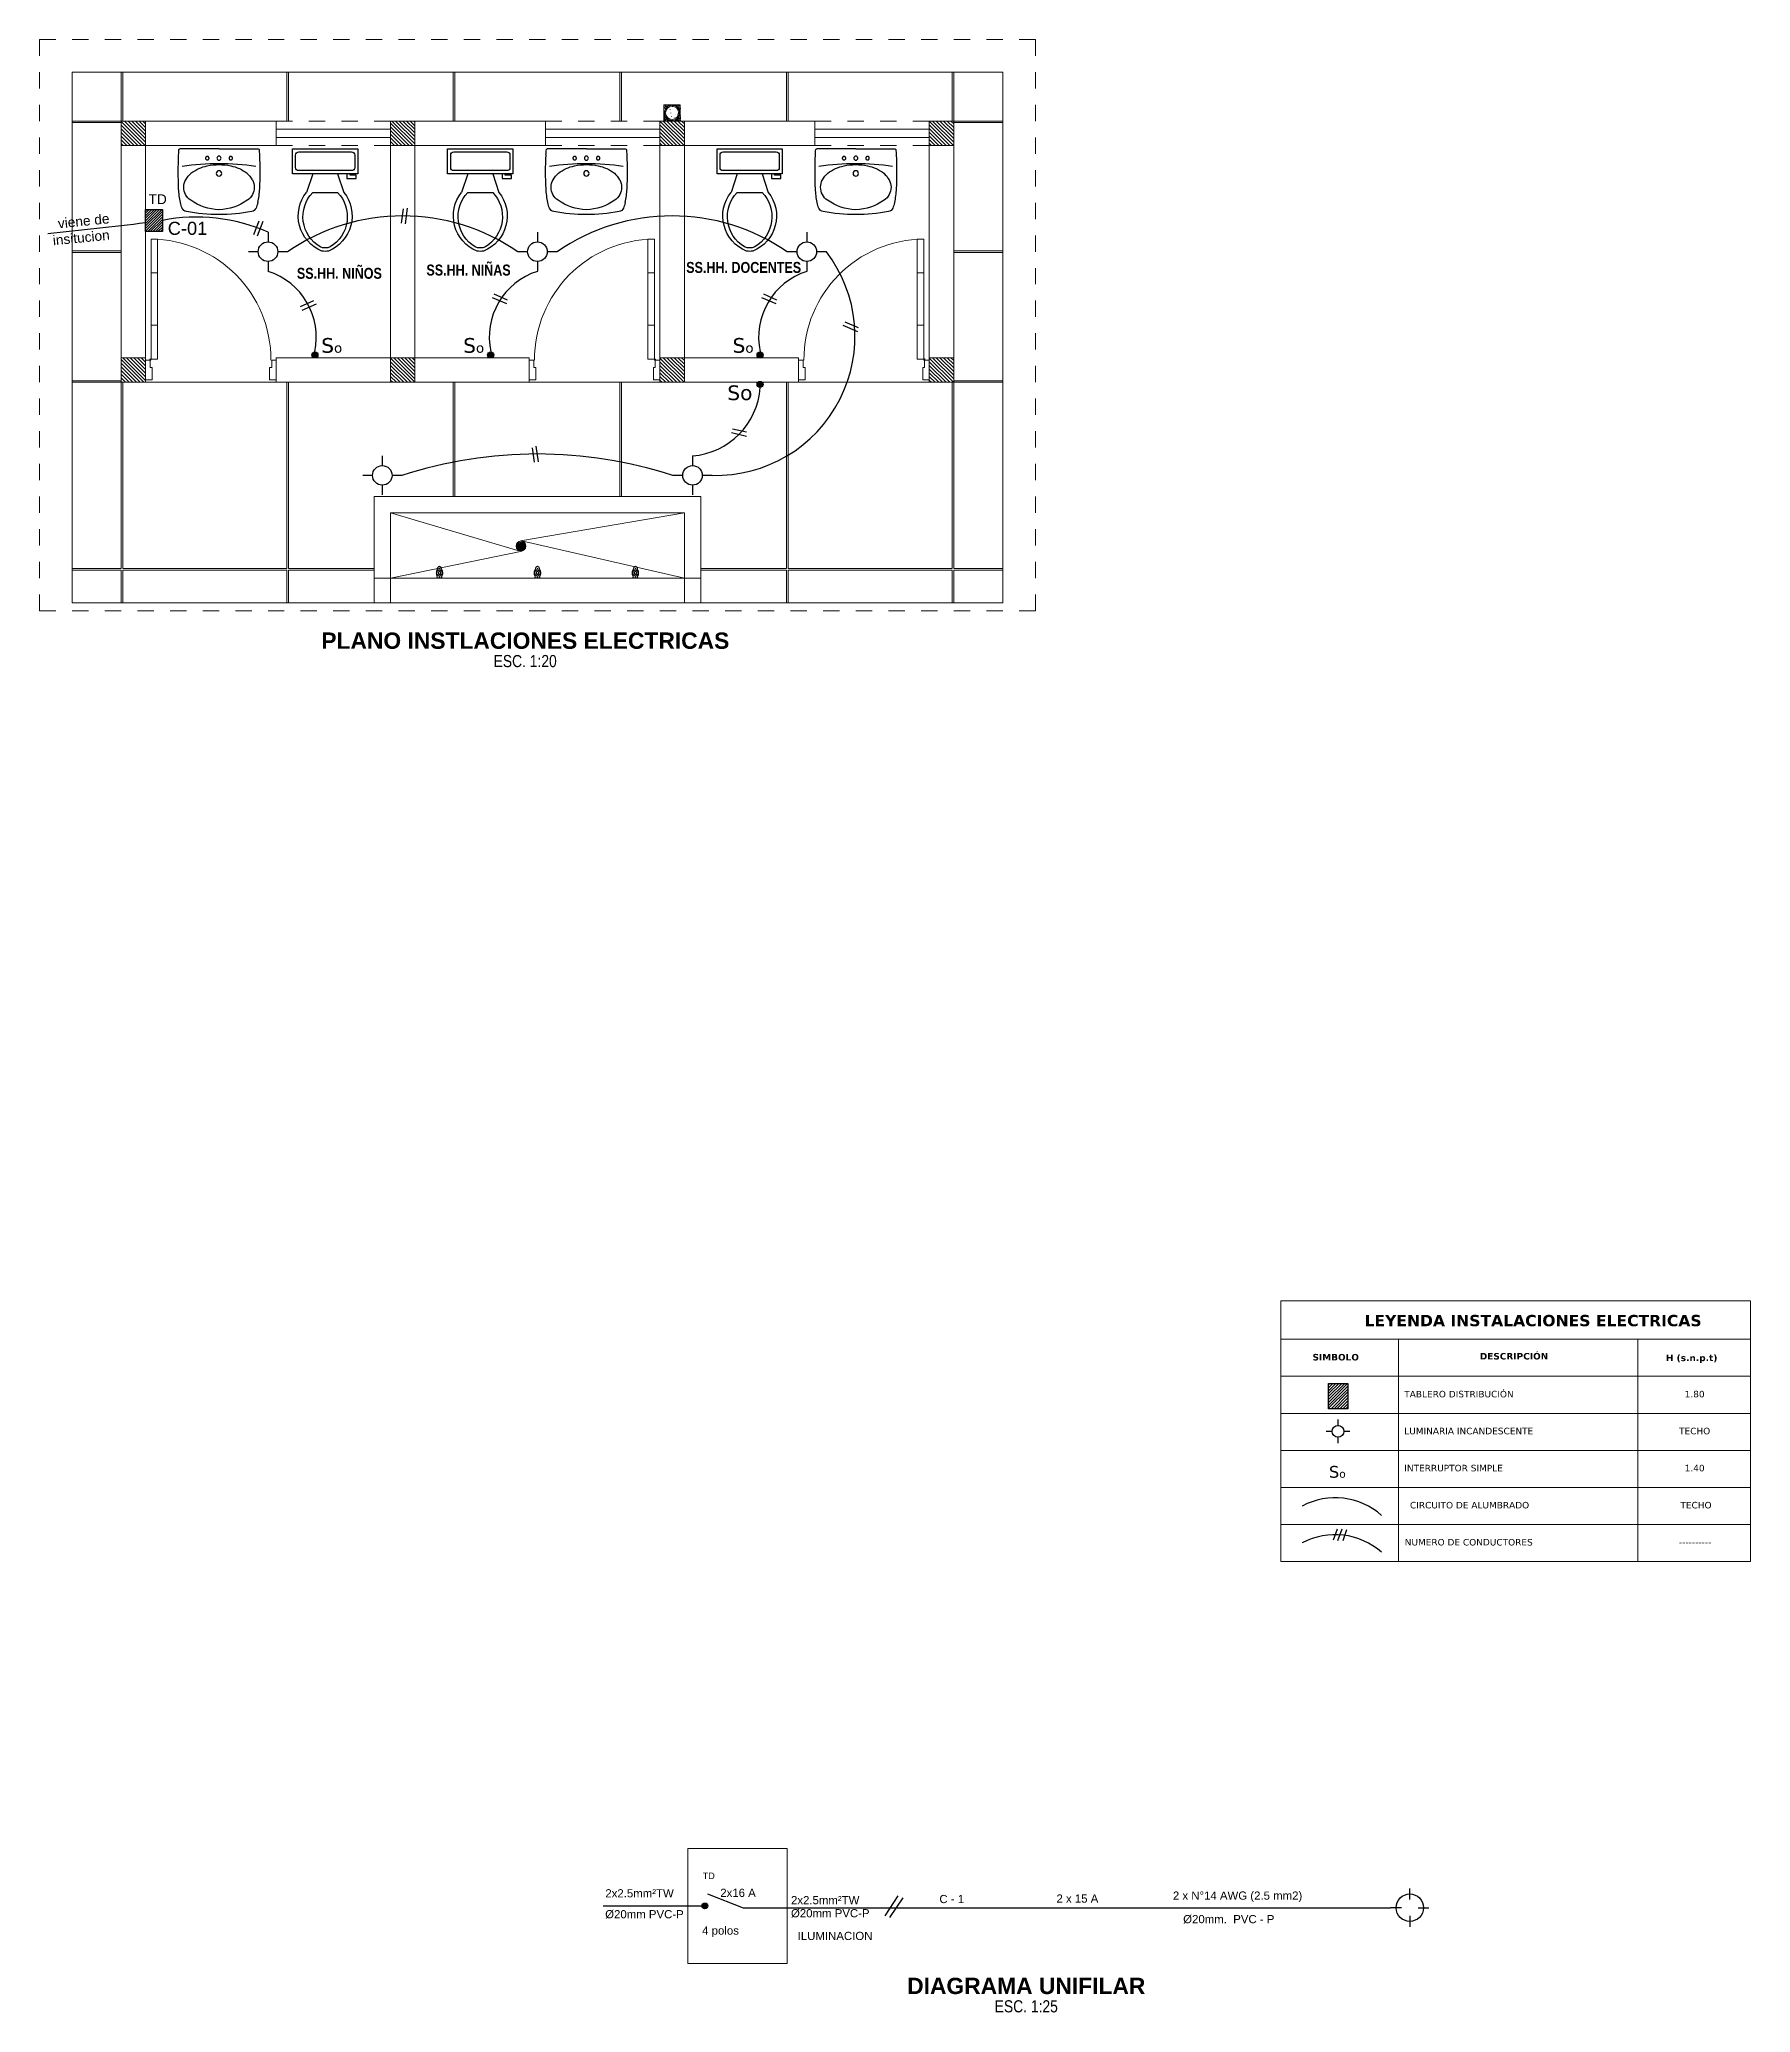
# Model space of a CAD drawing. Header units: metres. Extents: x 574.9 to 592.9, y 825 to 837.1.
# Drawn here: x 574.92 to 585.4, y 825.02 to 837.1 of the extents above; entities that cross this region are included whole.
import ezdxf
from ezdxf.enums import TextEntityAlignment as Align

# ---------------------------------------------------------------- set-up
doc = ezdxf.new("R2010")
doc.units = ezdxf.units.M
for name, pattern in [('ACAD_ISO02W100', [15, 12, -3]), ('DASHED2', [0.375, 0.25, -0.125]), ('HIDDEN', [0.375, 0.25, -0.125]), ('RAYITAS', [0.375, 0.25, -0.125])]:
    doc.linetypes.add(name, pattern=pattern)
for name, color, linetype, lineweight in [('-Achurado', 251, 'Continuous', 5), ('-Acotado', 251, 'Continuous', 5), ('-Textos', 7, 'Continuous', 20), ('-Vista', 148, 'Continuous', 9), ('A010', 30, 'Continuous', 9), ('ACI EJE', 8, 'DASHED2', 0), ('CABLE DE LUZ', 23, 'Continuous', 30), ('CUADRO', 7, 'Continuous', 18), ('Desagüe', 155, 'Continuous', 40), ('FIC-2ES_CONCRETO 210', 251, 'Continuous', 30), ('LUMINARIAS', 45, 'Continuous', 30), ('Nº de Conductores', 122, 'Continuous', 30), ('ProfileEdges', 252, 'Continuous', 9), ('TEXTO', 7, 'Continuous', 20), ('TOMACORRIENTES', 97, 'Continuous', 30), ('ventana alta', 7, 'ACAD_ISO02W100', 25)]:
    doc.layers.add(name, color=color, linetype=linetype, lineweight=lineweight)
for name, color, linetype in [('00_DUCTO', 3, 'Continuous'), ('G-TEXTOS-TITULOS', 174, 'Continuous'), ('THIET-BI', 21, 'Continuous')]:
    doc.layers.add(name, color=color, linetype=linetype)
doc.layers.add('Observacioness', color=6, linetype='Continuous', plot=False)
doc.styles.add('-Arial Narrow', font='ARIALN.TTF')
doc.styles.add('25-TITULO', font='arialbd.ttf', dxfattribs={"height": 0.1})
doc.styles.add('3mm', font='simplex', dxfattribs={"height": 6})
doc.styles.get("Standard").update_dxf_attribs({"font": 'arial.ttf'})
pattern_1 = [(315, (458.467515, 782.036591), (0.0112253202, 0.0112253202), [])]

msp = doc.modelspace()

# ---------------------------------------------------------------- texts
at = {"layer": '-Acotado', "color": 7, "lineweight": 5, "char_height": 0.06703, "width": 1.24986, "attachment_point": 3, "style": '-Arial Narrow'}
for s, insert in [('\\pxqc;{\\fArial Narrow|b1|i0|c0|p34;SS.HH. NIÑOS}', (577.386, 835.706)), ('\\pxqc;{\\fArial Narrow|b1|i0|c0|p34;SS.HH. NIÑAS}', (578.177, 835.726)), ('\\pxqc;{\\fArial Narrow|b1|i0|c0|p34;SS.HH. DOCENTES}', (579.862, 835.742))]:
    msp.add_mtext(s, dxfattribs=dict(at, insert=insert))
at = {"layer": '-Textos', "lineweight": 5, "style": '-Arial Narrow'}
for s, p in [('ESC. 1:20', (577.899, 833.298)), ('ESC. 1:25', (580.968, 825.06))]:
    msp.add_text(s, height=0.0741, dxfattribs=at).set_placement(p, align=Align.MIDDLE_CENTER)
at = {"layer": 'G-TEXTOS-TITULOS', "color": 219, "lineweight": 5, "true_color": 0x642165, "style": '25-TITULO'}
for s, p in [('PLANO INSTLACIONES ELECTRICAS', (577.9, 833.423)), ('DIAGRAMA UNIFILAR', (580.968, 825.185))]:
    msp.add_text(s, height=0.1, dxfattribs=at).set_placement(p, align=Align.MIDDLE_CENTER)
at = {"layer": 'TEXTO'}
for s, height, p in [('TD', 0.04, (578.986, 825.839)), ('2x2.5mm²TW  ', 0.05, (578.39, 825.727)), ('2x16 A', 0.05, (579.094, 825.73)), ('2x2.5mm²TW ', 0.05, (579.527, 825.685)), ('C - 1', 0.05, (580.436, 825.692)), ('2 x 15 A', 0.05, (581.153, 825.695)), ('2 x N°14 AWG (2.5 mm2) ', 0.05, (581.866, 825.713)), ('%%C20mm PVC-P', 0.05, (578.389, 825.599)), ('%%C20mm PVC-P', 0.05, (579.527, 825.605)), ('%%C20mm.  PVC - P', 0.05, (581.929, 825.569)), ('4 polos', 0.05, (578.983, 825.499)), ('ILUMINACION ', 0.05, (579.568, 825.466))]:
    msp.add_text(s, height=height, dxfattribs=at).set_placement(p)
at = {"layer": 'TEXTO', "color": 5, "lineweight": 30, "attachment_point": 1, "style": '3mm'}
for s, insert, char_height, width in [('\\pxi0.68925;{\\fArial|b0|i0|c0|p34;TD}', (575.551, 836.156), 0.06, 0.32528), ('\\pxi0.55138;{\\fArial|b0|i0|c0|p34;C-01}', (575.666, 835.988), 0.08, 0.14618)]:
    msp.add_mtext(s, dxfattribs=dict(at, insert=insert, char_height=char_height, width=width))
at = {"layer": 'TEXTO', "color": 5, "lineweight": 30, "insert": (574.993, 836.003), "char_height": 0.06, "width": 0.52924, "attachment_point": 1, "rotation": 5.7449, "style": '3mm'}
msp.add_mtext('\\pxi0.68925;{\\fArial|b0|i0|c0|p34;viene de insitucion}', dxfattribs=at)
at = {"layer": 'TEXTO', "attachment_point": 1}
for s, insert, char_height, width in [('\\pxqc;{\\fVerdana|b1|i0|c0|p34;LEYENDA INSTALACIONES ELECTRICAS}', (582.036, 829.294), 0.06952, 4.07191), ('{\\fVerdana|b1|i0|c0|p34;SIMBOLO}', (582.721, 829.055), 0.04, 0.71727), ('\\pxi2.9685;{\\fVerdana|b1|i0|c0|p34;DESCRIPCIÓN}', (583.627, 829.061), 0.04, 0.71727), ('{\\fVerdana|b1|i0|c0|p34;H (s.n.p.t)}', (584.886, 829.051), 0.04, 0.71727), ('{\\fVerdana|b0|i0|c0|p34;TABLERO DISTRIBUCIÓN}', (583.283, 828.829), 0.04, 1.28955), ('\\pxqc;{\\fVerdana|b0|i0|c0|p34;1.80}', (584.703, 828.829), 0.04, 0.71727), ('{\\fVerdana|b0|i0|c0|p34;LUMINARIA INCANDESCENTE}', (583.283, 828.603), 0.04, 1.23361), ('\\pxqc;{\\fVerdana|b0|i0|c0|p34;TECHO}', (584.703, 828.603), 0.04, 0.71727), ('\\pxql;{\\fVerdana|b0|i0|c0|p34;INTERRUPTOR SIMPLE}', (583.283, 828.376), 0.04, 1.01322), ('\\pxqc;{\\fVerdana|b0|i0|c0|p34;1.40}', (584.703, 828.376), 0.04, 0.71727), ('\\pxql;{\\fVerdana|b0|i0|c0|p34;CIRCUITO DE ALUMBRADO}', (583.318, 828.149), 0.04, 1.23053), ('\\pxqc;{\\fVerdana|b0|i0|c0|p34;TECHO}', (584.738, 828.149), 0.04, 0.66345), ('\\pxql;{\\fVerdana|b0|i0|c0|p34;NUMERO DE CONDUCTORES}', (583.286, 827.922), 0.04, 1.21472), ('\\pxqc;{\\fVerdana|b0|i0|c0|p34;----------}', (584.706, 827.922), 0.04, 0.71727)]:
    msp.add_mtext(s, dxfattribs=dict(at, insert=insert, char_height=char_height, width=width))
at = {"layer": 'TOMACORRIENTES', "color": 5, "lineweight": 30, "char_height": 0.09, "width": 0.11626}
for s, insert, attachment_point in [('{\\fVerdana|b0|i0|c0|p34;S\\H0.6667x;o}', (576.65, 835.276), 1), ('{\\fVerdana|b0|i0|c0|p34;S\\H0.6667x;o}', (577.648, 835.276), 3), ('{\\fVerdana|b0|i0|c0|p34;S\\H0.6667x;o}', (579.298, 835.276), 3), ('{\\fVerdana|b0|i0|c0|p34;So}', (579.291, 834.986), 3)]:
    msp.add_mtext(s, dxfattribs=dict(at, insert=insert, attachment_point=attachment_point))
at = {"layer": 'TOMACORRIENTES', "color": 5, "insert": (582.822, 828.369), "char_height": 0.072, "width": 0.34596, "attachment_point": 1}
msp.add_mtext('{\\fVerdana|b0|i0|c0|p34;S\\H0.6667x;o}', dxfattribs=at)

# ---------------------------------------------------------------- blocks, each defined once
blk = doc.blocks.new('PUNTO LUZ')
for p, q in [((-0.045, 0), (-0.105, 0)), ((-0.045, 0), (-0.105, 0)), ((0, 0.045), (0, 0.105)), ((0, 0.045), (0, 0.105)), ((0.045, 0), (0.105, 0)), ((0.045, 0), (0.105, 0)), ((0, -0.045), (0, -0.105)), ((0, -0.045), (0, -0.105))]:
    blk.add_line(p, q)
blk.add_circle((0, 0), 0.075)
blk.add_circle((0, 0), 0.075)
blk = doc.blocks.new('A$C562401CD')
at = {"layer": 'ProfileEdges', "color": 253, "lineweight": 5}
for p, q in [((0.817, 1.413), (0.817, 1.427)), ((0.817, 1.427), (0.862, 1.427)), ((0.862, 1.427), (0.862, 1.418)), ((0.862, 1.404), (0.862, 1.418)), ((0.862, 1.089), (0.862, 1.076)), ((0.817, 1.08), (0.817, 1.067)), ((0.817, 1.067), (0.862, 1.067)), ((0.862, 1.067), (0.862, 1.076))]:
    blk.add_line(p, q, dxfattribs=at)
for points in [[(0.862, 1.661), (0.817, 1.661), (0.817, 1.427), (0.862, 1.427), (0.862, 1.661)], [(0.817, 1.08), (0.817, 1.413)], [(0.862, 1.404), (0.862, 1.089)], [(0.862, 1.067), (0.817, 1.067), (0.817, 0.833), (0.862, 0.833), (0.862, 1.067)], [(0.031, 0.776), (0.031, 0.826), (0, 0.826), (0, 0.691), (0.045, 0.691), (0.045, 0.776), (0.031, 0.776)], [(0.868, 0.776), (0.868, 0.826), (0.9, 0.826), (0.9, 0.691), (0.855, 0.691), (0.855, 0.776), (0.868, 0.776)]]:
    blk.add_lwpolyline(points, dxfattribs=at)
blk.add_circle((0.866, 0.83, 0), 0.0045, dxfattribs=at)
blk.add_arc((0.866, 0.83, 0), 0.83, 90.3108, 180.3108, dxfattribs=at)
blk = doc.blocks.new('Toilet - top')
at = {"color": 252, "true_color": 0x939598}
for p, q in [((9.5, -6), (9.5, -2)), ((-10, -8.5), (-8, -8.5)), ((-10, -9.5), (-10, -8.5)), ((-7, -9.5), (-10, -9.5)), ((-8, -8.5), (-8, -8)), ((-7, -8), (-7, -9.5)), ((-4, -8), (-6, -14)), ((4, -8), (6, -14)), ((4, -14), (-4, -14))]:
    blk.add_line(p, q, dxfattribs=at)
blk.add_lwpolyline([(10.5, -8), (10.5, 0), (-10.5, 0), (-10.5, -8)], close=True, dxfattribs=at)
for points in [[(-9.5, -2), (-9.5, -6)], [(8.5, -1), (-8.5, -1)], [(-8.5, -7), (8.5, -7)]]:
    blk.add_lwpolyline(points, dxfattribs=at)
for centre, radius, start, end in [((-8.62, -1.88), 0.884, 81.8699, 188.1301), ((-8.62, -6.12), 0.884, 171.8699, 278.1301), ((8.62, -1.88), 0.884, 351.8699, 98.1301), ((8.62, -6.12), 0.884, 261.8699, 8.1301), ((3.52, -21.58), 12.17, 141.46911, 247.97143), ((4.2, -21.82), 11.33, 136.36773, 238.94682), ((-3.52, -21.58), 12.17, 292.02843, 38.53071), ((-4.2, -21.82), 11.33, 301.05301, 43.63209), ((0, -27.88), 4, 245.73182, 294.26817), ((0, -29), 4, 254.86053, 285.13947)]:
    blk.add_arc(centre, radius, start, end, dxfattribs=at)
blk = doc.blocks.new('GO-L1')
at = {"color": 252, "true_color": 0x939598}
for q in [(-0.333, 0), (0.333, 0)]:
    blk.add_line((0, 0), q, dxfattribs=at)
at = {"color": 252, "linetype": 'RAYITAS', "true_color": 0x939598}
for centre in [(-0.1, -0.08), (0.1, -0.08)]:
    blk.add_circle(centre, 0.015, dxfattribs=at)
at = {"color": 252, "true_color": 0x939598}
for centre, radius in [((0, -0.08), 0.0175), ((0, -0.21), 0.023)]:
    blk.add_circle(centre, radius, dxfattribs=at)
for centre, radius, start, end in [((-0.333, -0.008), 0.008, 90, 174.3541), ((0.333, -0.008), 0.008, 5.6459, 90), ((2.653, -0.196), 3, 177.2487, 182.7513), ((0.52, -0.092), 0.865, 174.3541, 177.3288), ((0, -2.124), 2, 90, 99.0199), ((-0.032, -0.478), 0.34, 101.5681, 127.4203), ((-0.003, -0.61), 0.475, 89.638, 101.7832), ((0, -2.124), 2, 80.9801, 90), ((0.003, -0.61), 0.475, 78.2168, 90.362), ((0.032, -0.478), 0.34, 52.5797, 78.4319), ((-0.52, -0.092), 0.865, 2.6712, 5.6459), ((-2.653, -0.196), 3, 357.2487, 2.7513), ((-0.17, -0.327), 0.13, 150.8983, 180), ((-0.165, -0.327), 0.135, 180, 235.6914), ((-0.119, -0.35), 0.185, 130.0737, 152.3457), ((0.119, -0.35), 0.185, 27.6543, 49.9263), ((0.165, -0.327), 0.135, 304.3086, 0), ((0.17, -0.327), 0.13, 0, 29.1017), ((0.52, -0.29), 0.865, 183.3019, 191.1871), ((-0.084, -0.409), 0.25, 191.4125, 202.4374), ((0.027, -0.046), 0.475, 235.6914, 266.7086), ((-0.027, -0.046), 0.475, 273.2914, 304.3086), ((0.084, -0.409), 0.25, 337.5626, 348.5875), ((-0.52, -0.29), 0.865, 348.8129, 356.6981), ((-0.269, -0.485), 0.05, 202.4374, 259.3167), ((0, 0.94), 1.5, 259.3167, 270), ((0, 0.94), 1.5, 270, 280.6833), ((0.269, -0.485), 0.05, 280.6833, 337.5626)]:
    blk.add_arc(centre, radius, start, end, dxfattribs=at)

# ---------------------------------------------------------------- hatches: boundary and pattern name
at = {"layer": '-Achurado', "lineweight": 5, "ltscale": 0.009}
h = msp.add_hatch(dxfattribs=at)
h.set_pattern_fill('ANSI31', color=256, scale=0.005, angle=-90)
h.set_pattern_definition(pattern_1)
h.paths.add_polyline_path([(575.424, 836.605), (575.424, 836.455), (575.574, 836.455), (575.574, 836.605)])
h = msp.add_hatch(dxfattribs=at)
h.set_pattern_fill('ANSI31', color=256, scale=0.005, angle=-90)
h.set_pattern_definition(pattern_1)
h.paths.add_polyline_path([(577.074, 836.605), (577.074, 836.455), (577.224, 836.455), (577.224, 836.605)])
h = msp.add_hatch(dxfattribs=at)
h.set_pattern_fill('ANSI31', color=256, scale=0.005, angle=-90)
h.set_pattern_definition(pattern_1)
h.paths.add_polyline_path([(578.724, 836.605), (578.724, 836.455), (578.874, 836.455), (578.874, 836.605)])
h = msp.add_hatch(dxfattribs=at)
h.set_pattern_fill('ANSI31', color=256, scale=0.005, angle=-90)
h.set_pattern_definition([(315, (460.117507, 782.036591), (0.0112253202, 0.0112253202), [])])
h.paths.add_polyline_path([(580.374, 836.605), (580.374, 836.455), (580.524, 836.455), (580.524, 836.605)])
h = msp.add_hatch(dxfattribs=at)
h.set_pattern_fill('ANSI31', color=256, scale=0.005, angle=-90)
h.set_pattern_definition(pattern_1)
h.paths.add_polyline_path([(575.424, 835.155), (575.424, 835.005), (575.574, 835.005), (575.574, 835.155)])
h = msp.add_hatch(dxfattribs=at)
h.set_pattern_fill('ANSI31', color=256, scale=0.005, angle=-90)
h.set_pattern_definition([(315, (456.817514, 780.586591), (0.0112253202, 0.0112253202), [])])
h.paths.add_polyline_path([(577.074, 835.155), (577.074, 835.005), (577.224, 835.005), (577.224, 835.155)])
h = msp.add_hatch(dxfattribs=at)
h.set_pattern_fill('ANSI31', color=256, scale=0.005, angle=-90)
h.set_pattern_definition([(315, (458.467515, 780.586591), (0.0112253202, 0.0112253202), [])])
h.paths.add_polyline_path([(578.724, 835.155), (578.724, 835.005), (578.874, 835.005), (578.874, 835.155)])
h = msp.add_hatch(dxfattribs=at)
h.set_pattern_fill('ANSI31', color=256, scale=0.005, angle=-90)
h.set_pattern_definition([(315, (460.117507, 780.586591), (0.0112253202, 0.0112253202), [])])
h.paths.add_polyline_path([(580.374, 835.155), (580.374, 835.005), (580.524, 835.005), (580.524, 835.155)])
at = {"layer": '00_DUCTO'}
msp.add_hatch(color=1, dxfattribs=at).paths.add_polyline_path([(579.017, 825.675, 1), (578.983, 825.675, 1)])
at = {"layer": 'Observacioness', "lineweight": 5, "ltscale": 0.1}
h = msp.add_hatch(dxfattribs=at)
h.set_pattern_fill('AR-CONC', color=0, scale=0.003)
h.set_pattern_definition([(50, (-800217.390794, -9253392.338697), (0.021517805478023, -0.001882564049478), [0.00225, -0.02475]), (355, (-800217.390794, -9253392.338697), (-0.00416254000839, 0.022565764011), [0.0018, -0.0198]), (100.45144446, (-800217.389, -9253392.338854), (0.017355265401813, 0.02068319972906), [0.00191220576, -0.02103426336]), (46.1842, (-800217.390794, -9253392.332697), (0.03201723992015, -0.00496557842379), [0.003375, -0.037125]), (96.63563549, (-800217.388126, -9253392.33311), (0.02803985837023, 0.02922355802324), [0.00286831026, -0.0315514128]), (351.18416399, (-800217.390794, -9253392.332697), (0.02803985835164, 0.0292235580081), [0.0027, -0.02970000003]), (21, (-800217.387794, -9253392.334197), (0.017907211563554, -0.01207856671996), [0.00225, -0.02475]), (326, (-800217.387794, -9253392.334197), (0.00729945995765, 0.021754501351406), [0.0018, -0.0198]), (71.45144474, (-800217.386302, -9253392.335203), (0.0252066713019, 0.00967593458419), [0.0019122057, -0.02103426336]), (37.5, (-800217.390794, -9253392.338697), (0.000364795659519, 0.0099868156149393), [0, -0.01956, 0, -0.0201, 0, -0.019875]), (7.5, (-800217.390794, -9253392.338697), (0.007892086123264, 0.011832351356471), [0, -0.01146, 0, -0.01911, 0, -0.007575]), (327.5, (-800217.397484, -9253392.338697), (0.016014673085172, -0.0006766461520314), [0, -0.0075, 0, -0.0234, 0, -0.03105]), (317.5, (-800217.400484, -9253392.338697), (0.017495585080272, 0.00300314946997), [0, -0.00975, 0, -0.01554, 0, -0.02205])])
h.paths.add_polyline_path([(578.749, 836.605), (578.749, 836.705), (578.849, 836.705), (578.849, 836.605)])
edge = h.paths.add_edge_path(flags=16)
edge.add_arc((578.799, 836.655), 0.0462, 0, 360)
at = {"layer": 'TOMACORRIENTES', "lineweight": 30}
h = msp.add_hatch(dxfattribs=at)
h.set_pattern_fill('ANSI31', color=5, scale=0.003491, style=0)
h.set_pattern_definition([(45, (565.494574, 817.921467), (-0.007836405, 0.007836405), [])])
h.paths.add_polyline_path([(575.677, 835.929), (575.574, 835.929), (575.574, 836.064), (575.677, 836.064)])
at = {"layer": 'TOMACORRIENTES', "lineweight": 30, "ltscale": 0.1}
for points in [[(576.629, 835.173, 1), (576.592, 835.173, 1)], [(577.669, 835.173, -1), (577.706, 835.173, -1)], [(579.319, 835.173, -1), (579.356, 835.173, -1)], [(579.356, 834.992, 1), (579.319, 834.992, 1)]]:
    msp.add_hatch(color=5, dxfattribs=at).paths.add_polyline_path(points)
at = {"layer": 'TOMACORRIENTES', "lineweight": 20}
h = msp.add_hatch(dxfattribs=at)
h.set_pattern_fill('ANSI31', color=5, scale=0.004, style=0)
h.set_pattern_definition([(45, (571.269392, 808.083372), (-0.008980256, 0.008980256), [])])
h.paths.add_polyline_path([(582.938, 828.719), (582.82, 828.719), (582.82, 828.874), (582.938, 828.874)])

# ---------------------------------------------------------------- linework, layer by layer
at = {"layer": '-Vista', "color": 254, "lineweight": 5}
for p, q in [((575.424, 836.905), (575.424, 836.605)), ((575.434, 836.905), (575.434, 836.605)), ((576.439, 836.905), (576.439, 836.605)), ((576.449, 836.905), (576.449, 836.605)), ((577.459, 836.905), (577.459, 836.605)), ((577.469, 836.905), (577.469, 836.605)), ((578.479, 836.905), (578.479, 836.605)), ((578.489, 836.905), (578.489, 836.605)), ((579.499, 836.905), (579.499, 836.605)), ((579.509, 836.905), (579.509, 836.605)), ((580.514, 836.905), (580.514, 836.605)), ((580.524, 836.905), (580.524, 836.605)), ((575.124, 836.605), (575.424, 836.605)), ((580.824, 836.605), (580.524, 836.605)), ((575.124, 836.595), (575.424, 836.595)), ((580.824, 836.595), (580.524, 836.595)), ((575.124, 835.81), (575.424, 835.81)), ((575.124, 835.8), (575.424, 835.8)), ((580.824, 835.81), (580.524, 835.81)), ((580.824, 835.8), (580.524, 835.8)), ((575.124, 835.015), (575.424, 835.015)), ((575.124, 835.005), (575.424, 835.005)), ((575.424, 835.005), (575.424, 833.865)), ((575.434, 835.005), (575.434, 833.865)), ((576.374, 835.005), (575.574, 835.005)), ((576.439, 835.005), (576.439, 833.865)), ((576.449, 835.005), (576.449, 833.865)), ((577.459, 835.005), (577.459, 834.305)), ((577.469, 835.005), (577.469, 834.305)), ((578.724, 835.005), (577.924, 835.005)), ((578.479, 835.005), (578.479, 834.305)), ((578.489, 835.005), (578.489, 834.305)), ((579.499, 835.005), (579.499, 833.865)), ((579.509, 835.005), (579.509, 833.865)), ((580.374, 835.005), (579.574, 835.005)), ((580.514, 835.005), (580.514, 833.865)), ((580.824, 835.015), (580.524, 835.015)), ((580.524, 835.005), (580.524, 833.865)), ((580.824, 835.005), (580.524, 835.005)), ((575.124, 833.865), (575.424, 833.865)), ((575.124, 833.855), (575.424, 833.855)), ((575.424, 833.855), (575.424, 833.655)), ((575.434, 833.865), (576.439, 833.865)), ((575.434, 833.855), (575.434, 833.655)), ((575.434, 833.855), (576.439, 833.855)), ((576.439, 833.855), (576.439, 833.655)), ((576.449, 833.865), (576.974, 833.865)), ((576.449, 833.855), (576.449, 833.655)), ((576.449, 833.855), (576.974, 833.855)), ((578.974, 833.865), (579.499, 833.865)), ((578.974, 833.855), (579.499, 833.855)), ((579.499, 833.855), (579.499, 833.655)), ((579.509, 833.865), (580.514, 833.865)), ((579.509, 833.855), (579.509, 833.655)), ((579.509, 833.855), (580.514, 833.855)), ((580.514, 833.855), (580.514, 833.655)), ((580.524, 833.865), (580.824, 833.865)), ((580.524, 833.855), (580.524, 833.655)), ((580.524, 833.855), (580.824, 833.855))]:
    msp.add_line(p, q, dxfattribs=at)
at = {"layer": '-Vista', "color": 253, "lineweight": 5}
for p, q in [((577.074, 834.205), (577.861, 833.973)), ((578.874, 834.205), (577.87, 834.034)), ((577.074, 833.805), (577.881, 833.971)), ((578.874, 833.805), (577.877, 834.034))]:
    msp.add_line(p, q, dxfattribs=at)
for points in [[(576.974, 833.655), (578.974, 833.655), (578.974, 834.305), (576.974, 834.305)], [(577.074, 833.805), (578.874, 833.805), (578.874, 834.205), (577.074, 834.205)]]:
    msp.add_lwpolyline(points, close=True, dxfattribs=at)
for points in [[(577.894, 834.008), (577.854, 834.008, 0.414214), (577.852, 834.006), (577.852, 834.006, 0.414214), (577.854, 834.004), (577.894, 834.004, 0.414214), (577.896, 834.006), (577.896, 834.006, 0.414214)], [(577.894, 833.996), (577.854, 833.996, -0.414214), (577.852, 833.998), (577.852, 833.998, -0.414214), (577.854, 834), (577.894, 834, -0.414214), (577.896, 833.998), (577.896, 833.998, -0.414214)], [(577.89, 834.012), (577.858, 834.012, -0.414214), (577.856, 834.014), (577.856, 834.014, -0.414214), (577.858, 834.016), (577.89, 834.016, -0.414214), (577.892, 834.014), (577.892, 834.014, -0.414214)], [(577.89, 833.988), (577.858, 833.988, -0.414214), (577.856, 833.99), (577.856, 833.99, -0.414214), (577.858, 833.992), (577.89, 833.992, -0.414214), (577.892, 833.99), (577.892, 833.99, -0.414214)], [(577.882, 834.022), (577.882, 834.022, 0.414214), (577.88, 834.024), (577.868, 834.024, 0.414214), (577.866, 834.022), (577.866, 834.022, 0.414214), (577.868, 834.02), (577.88, 834.02, 0.414214)], [(577.882, 833.982), (577.882, 833.982, -0.414214), (577.88, 833.98), (577.868, 833.98, -0.414214), (577.866, 833.982), (577.866, 833.982, -0.414214), (577.868, 833.984), (577.88, 833.984, -0.414214)]]:
    msp.add_lwpolyline(points, format="xyb", close=True, dxfattribs=at)
for points in [[(577.362, 833.808), (577.361, 833.811), (577.361, 833.814), (577.361, 833.815), (577.36, 833.817), (577.36, 833.818), (577.359, 833.819), (577.358, 833.82), (577.358, 833.821), (577.357, 833.823), (577.356, 833.825), (577.356, 833.827), (577.355, 833.829), (577.355, 833.831), (577.355, 833.833), (577.355, 833.836), (577.354, 833.838), (577.355, 833.84), (577.355, 833.842), (577.355, 833.844), (577.355, 833.846), (577.356, 833.848), (577.356, 833.849), (577.357, 833.851), (577.357, 833.852), (577.358, 833.853), (577.358, 833.854), (577.359, 833.855), (577.359, 833.856), (577.36, 833.857), (577.36, 833.857), (577.361, 833.858), (577.361, 833.858), (577.361, 833.859), (577.361, 833.859), (577.361, 833.859), (577.362, 833.86), (577.362, 833.861), (577.362, 833.862), (577.362, 833.863), (577.363, 833.864), (577.363, 833.866), (577.364, 833.868), (577.365, 833.87), (577.366, 833.872), (577.367, 833.874), (577.369, 833.876), (577.371, 833.878), (577.374, 833.879)], [(577.387, 833.808), (577.387, 833.811), (577.387, 833.814), (577.388, 833.815), (577.388, 833.817), (577.389, 833.818), (577.389, 833.819), (577.39, 833.82), (577.391, 833.821), (577.391, 833.823), (577.392, 833.825), (577.393, 833.827), (577.393, 833.829), (577.393, 833.831), (577.394, 833.833), (577.394, 833.836), (577.394, 833.838), (577.394, 833.84), (577.394, 833.842), (577.393, 833.844), (577.393, 833.846), (577.393, 833.848), (577.392, 833.849), (577.392, 833.851), (577.391, 833.852), (577.391, 833.853), (577.39, 833.854), (577.39, 833.855), (577.389, 833.856), (577.389, 833.857), (577.388, 833.857), (577.388, 833.858), (577.388, 833.858), (577.387, 833.859), (577.387, 833.859), (577.387, 833.859), (577.387, 833.86), (577.387, 833.861), (577.386, 833.862), (577.386, 833.863), (577.386, 833.864), (577.385, 833.866), (577.385, 833.868), (577.384, 833.87), (577.383, 833.873), (577.381, 833.875), (577.379, 833.876), (577.377, 833.878), (577.374, 833.879)], [(577.962, 833.808), (577.961, 833.811), (577.961, 833.814), (577.961, 833.815), (577.96, 833.817), (577.96, 833.818), (577.959, 833.819), (577.958, 833.82), (577.958, 833.821), (577.957, 833.823), (577.956, 833.825), (577.956, 833.827), (577.955, 833.829), (577.955, 833.831), (577.955, 833.833), (577.955, 833.836), (577.954, 833.838), (577.955, 833.84), (577.955, 833.842), (577.955, 833.844), (577.955, 833.846), (577.956, 833.848), (577.956, 833.849), (577.957, 833.851), (577.957, 833.852), (577.958, 833.853), (577.958, 833.854), (577.959, 833.855), (577.959, 833.856), (577.96, 833.857), (577.96, 833.857), (577.961, 833.858), (577.961, 833.858), (577.961, 833.859), (577.961, 833.859), (577.961, 833.859), (577.962, 833.86), (577.962, 833.861), (577.962, 833.862), (577.962, 833.863), (577.963, 833.864), (577.963, 833.866), (577.964, 833.868), (577.965, 833.87), (577.966, 833.872), (577.967, 833.874), (577.969, 833.876), (577.971, 833.878), (577.974, 833.879)], [(577.987, 833.808), (577.987, 833.811), (577.987, 833.814), (577.988, 833.815), (577.988, 833.817), (577.989, 833.818), (577.989, 833.819), (577.99, 833.82), (577.991, 833.821), (577.991, 833.823), (577.992, 833.825), (577.993, 833.827), (577.993, 833.829), (577.993, 833.831), (577.994, 833.833), (577.994, 833.836), (577.994, 833.838), (577.994, 833.84), (577.994, 833.842), (577.993, 833.844), (577.993, 833.846), (577.993, 833.848), (577.992, 833.849), (577.992, 833.851), (577.991, 833.852), (577.991, 833.853), (577.99, 833.854), (577.99, 833.855), (577.989, 833.856), (577.989, 833.857), (577.988, 833.857), (577.988, 833.858), (577.988, 833.858), (577.987, 833.859), (577.987, 833.859), (577.987, 833.859), (577.987, 833.86), (577.987, 833.861), (577.986, 833.862), (577.986, 833.863), (577.986, 833.864), (577.985, 833.866), (577.985, 833.868), (577.984, 833.87), (577.983, 833.873), (577.981, 833.875), (577.979, 833.876), (577.977, 833.878), (577.974, 833.879)], [(578.562, 833.808), (578.561, 833.811), (578.561, 833.814), (578.561, 833.815), (578.56, 833.817), (578.56, 833.818), (578.559, 833.819), (578.558, 833.82), (578.558, 833.821), (578.557, 833.823), (578.556, 833.825), (578.556, 833.827), (578.555, 833.829), (578.555, 833.831), (578.555, 833.833), (578.555, 833.836), (578.554, 833.838), (578.555, 833.84), (578.555, 833.842), (578.555, 833.844), (578.555, 833.846), (578.556, 833.848), (578.556, 833.849), (578.557, 833.851), (578.557, 833.852), (578.558, 833.853), (578.558, 833.854), (578.559, 833.855), (578.559, 833.856), (578.56, 833.857), (578.56, 833.857), (578.561, 833.858), (578.561, 833.858), (578.561, 833.859), (578.561, 833.859), (578.561, 833.859), (578.562, 833.86), (578.562, 833.861), (578.562, 833.862), (578.562, 833.863), (578.563, 833.864), (578.563, 833.866), (578.564, 833.868), (578.565, 833.87), (578.566, 833.872), (578.567, 833.874), (578.569, 833.876), (578.571, 833.878), (578.574, 833.879)], [(578.587, 833.808), (578.587, 833.811), (578.587, 833.814), (578.588, 833.815), (578.588, 833.817), (578.589, 833.818), (578.589, 833.819), (578.59, 833.82), (578.591, 833.821), (578.591, 833.823), (578.592, 833.825), (578.593, 833.827), (578.593, 833.829), (578.593, 833.831), (578.594, 833.833), (578.594, 833.836), (578.594, 833.838), (578.594, 833.84), (578.594, 833.842), (578.593, 833.844), (578.593, 833.846), (578.593, 833.848), (578.592, 833.849), (578.592, 833.851), (578.591, 833.852), (578.591, 833.853), (578.59, 833.854), (578.59, 833.855), (578.589, 833.856), (578.589, 833.857), (578.588, 833.857), (578.588, 833.858), (578.588, 833.858), (578.587, 833.859), (578.587, 833.859), (578.587, 833.859), (578.587, 833.86), (578.587, 833.861), (578.586, 833.862), (578.586, 833.863), (578.586, 833.864), (578.585, 833.866), (578.585, 833.868), (578.584, 833.87), (578.583, 833.873), (578.581, 833.875), (578.579, 833.876), (578.577, 833.878), (578.574, 833.879)], [(577.074, 833.805), (576.974, 833.805)], [(577.074, 833.655), (577.074, 833.805)], [(578.874, 833.655), (578.874, 833.805)], [(578.874, 833.805), (578.974, 833.805)]]:
    msp.add_lwpolyline(points, dxfattribs=at)
for points, elevation in [([(577.372, 833.865), (577.376, 833.865), (577.378, 833.86), (577.378, 833.855), (577.376, 833.85), (577.376, 833.845), (577.38, 833.842), (577.38, 833.835), (577.376, 833.833), (577.376, 833.828), (577.378, 833.826), (577.378, 833.821), (577.376, 833.813), (577.376, 833.813), (577.372, 833.813), (577.372, 833.813), (577.37, 833.821), (577.37, 833.826), (577.372, 833.828), (577.372, 833.833), (577.369, 833.835), (577.369, 833.842), (577.372, 833.845), (577.372, 833.85), (577.37, 833.855), (577.37, 833.86), (577.372, 833.865), (577.376, 833.865)], 4.246), ([(577.972, 833.865), (577.976, 833.865), (577.978, 833.86), (577.978, 833.855), (577.976, 833.85), (577.976, 833.845), (577.98, 833.842), (577.98, 833.835), (577.976, 833.833), (577.976, 833.828), (577.978, 833.826), (577.978, 833.821), (577.976, 833.813), (577.976, 833.813), (577.972, 833.813), (577.972, 833.813), (577.97, 833.821), (577.97, 833.826), (577.972, 833.828), (577.972, 833.833), (577.969, 833.835), (577.969, 833.842), (577.972, 833.845), (577.972, 833.85), (577.97, 833.855), (577.97, 833.86), (577.972, 833.865), (577.976, 833.865)], 6.065), ([(578.572, 833.865), (578.576, 833.865), (578.578, 833.86), (578.578, 833.855), (578.576, 833.85), (578.576, 833.845), (578.58, 833.842), (578.58, 833.835), (578.576, 833.833), (578.576, 833.828), (578.578, 833.826), (578.578, 833.821), (578.576, 833.813), (578.576, 833.813), (578.572, 833.813), (578.572, 833.813), (578.57, 833.821), (578.57, 833.826), (578.572, 833.828), (578.572, 833.833), (578.569, 833.835), (578.569, 833.842), (578.572, 833.845), (578.572, 833.85), (578.57, 833.855), (578.57, 833.86), (578.572, 833.865), (578.576, 833.865)], 5.303), ([(577.357, 833.805), (577.357, 833.808)], 4.246), ([(577.359, 833.805), (577.359, 833.808)], 4.246), ([(577.364, 833.805), (577.364, 833.808)], 4.246), ([(577.37, 833.805), (577.37, 833.808)], 4.246), ([(577.378, 833.805), (577.378, 833.808)], 4.246), ([(577.385, 833.805), (577.385, 833.808)], 4.246), ([(577.389, 833.805), (577.389, 833.808)], 4.246), ([(577.391, 833.805), (577.391, 833.808)], 4.246), ([(577.957, 833.805), (577.957, 833.808)], 6.065), ([(577.959, 833.805), (577.959, 833.808)], 6.065), ([(577.964, 833.805), (577.964, 833.808)], 6.065), ([(577.97, 833.805), (577.97, 833.808)], 6.065), ([(577.978, 833.805), (577.978, 833.808)], 6.065), ([(577.985, 833.805), (577.985, 833.808)], 6.065), ([(577.989, 833.805), (577.989, 833.808)], 6.065), ([(577.991, 833.805), (577.991, 833.808)], 6.065), ([(578.557, 833.805), (578.557, 833.808)], 5.303), ([(578.559, 833.805), (578.559, 833.808)], 5.303), ([(578.564, 833.805), (578.564, 833.808)], 5.303), ([(578.57, 833.805), (578.57, 833.808)], 5.303), ([(578.578, 833.805), (578.578, 833.808)], 5.303), ([(578.585, 833.805), (578.585, 833.808)], 5.303), ([(578.589, 833.805), (578.589, 833.808)], 5.303), ([(578.591, 833.805), (578.591, 833.808)], 5.303)]:
    msp.add_lwpolyline(points, dxfattribs=dict(at, elevation=elevation))
for points, elevation in [([(577.355, 833.805), (577.393, 833.805), (577.393, 833.808), (577.355, 833.808)], 4.246), ([(577.955, 833.805), (577.993, 833.805), (577.993, 833.808), (577.955, 833.808)], 6.065), ([(578.555, 833.805), (578.593, 833.805), (578.593, 833.808), (578.555, 833.808)], 5.303)]:
    msp.add_lwpolyline(points, close=True, dxfattribs=dict(at, elevation=elevation))
for radius in [0.03, 0.025]:
    msp.add_circle((577.874, 834.002), radius, dxfattribs=at)
for centre, radius, start, end in [((577.374, 833.839, 4.246), 0.0169, 104.4775, 255.5225), ((577.374, 833.839, 4.246), 0.00845, 104.4775, 255.5225), ((577.374, 833.839, 4.246), 0.00845, 284.4775, 75.5225), ((577.374, 833.839, 4.246), 0.0169, 284.4775, 75.5225), ((577.974, 833.839, 6.065), 0.0169, 104.4775, 255.5225), ((577.974, 833.839, 6.065), 0.00845, 104.4775, 255.5225), ((577.974, 833.839, 6.065), 0.00845, 284.4775, 75.5225), ((577.974, 833.839, 6.065), 0.0169, 284.4775, 75.5225), ((578.574, 833.839, 5.303), 0.0169, 104.4775, 255.5225), ((578.574, 833.839, 5.303), 0.00845, 104.4775, 255.5225), ((578.574, 833.839, 5.303), 0.00845, 284.4775, 75.5225), ((578.574, 833.839, 5.303), 0.0169, 284.4775, 75.5225)]:
    msp.add_arc(centre, radius, start, end, dxfattribs=at)
at = {"color": 5}
for points in [[(580.104, 825.615), (580.184, 825.736)], [(580.133, 825.603), (580.214, 825.725)]]:
    msp.add_lwpolyline(points, dxfattribs=at)
at = {"layer": '00_DUCTO', "color": 1}
for p, q in [((578.377, 825.675), (579, 825.675)), ((581.315, 825.664), (583.199, 825.664))]:
    msp.add_line(p, q, dxfattribs=at)
msp.add_lwpolyline([(579.016, 825.748), (579.235, 825.664), (581.315, 825.664)], dxfattribs=at)
msp.add_circle((579, 825.675), 0.0173, dxfattribs=at)
at = {"layer": 'A010', "color": 251, "linetype": 'HIDDEN', "ltscale": 15, "true_color": 0x636466}
for p, q in [((578.896, 826.027), (579.503, 826.027)), ((578.896, 825.322), (578.896, 826.027)), ((579.503, 826.027), (579.503, 825.322)), ((579.503, 825.322), (578.896, 825.322))]:
    msp.add_line(p, q, dxfattribs=at)
at = {"layer": 'ACI EJE', "lineweight": 5, "ltscale": 0.3}
for p, q in [((576.374, 836.605), (577.074, 836.605)), ((578.024, 836.605), (578.724, 836.605)), ((579.674, 836.605), (580.374, 836.605)), ((576.374, 836.455), (577.074, 836.455)), ((578.024, 836.455), (578.724, 836.455)), ((579.674, 836.455), (580.374, 836.455))]:
    msp.add_line(p, q, dxfattribs=at)
at = {"layer": 'ACI EJE', "ltscale": 0.3}
msp.add_lwpolyline([(574.924, 833.605), (574.924, 837.105), (581.024, 837.105), (581.024, 833.605)], close=True, dxfattribs=at)
at = {"layer": 'CABLE DE LUZ', "color": 5, "lineweight": 30, "ltscale": 0.1}
for centre, radius, start, end in [((575.887, 834.941), 1.076, 66.0322, 101.2454), ((577.149, 834.782), 1.242, 55.4217, 124.5783), ((578.799, 834.782), 1.242, 55.4217, 124.5783), ((572.111, 864.675), 28.9, 275.6878, 276.8831), ((579.067, 835.287), 0.852, 268.4613, 37.4089), ((576.197, 835.281), 0.423, 347.8617, 72.4811), ((578.102, 835.281), 0.423, 107.5189, 192.1383), ((579.752, 835.281), 0.423, 107.5189, 192.1383), ((578.889, 835.003), 0.45, 274.5216, 356.131), ((577.974, 831.885), 2.681, 71.9651, 108.0349)]:
    msp.add_arc(centre, radius, start, end, dxfattribs=at)
at = {"layer": 'CABLE DE LUZ', "color": 5}
for centre in [(582.86, 827.745), (582.86, 827.519)]:
    msp.add_arc(centre, 0.429, 48.529, 118.0065, dxfattribs=at)
at = {"layer": 'CUADRO'}
for p, q in [((582.527, 829.38), (585.404, 829.38)), ((582.527, 828.918), (582.527, 829.38)), ((585.404, 829.38), (585.404, 828.918)), ((582.527, 829.145), (585.404, 829.145)), ((583.248, 829.145), (583.248, 828.918)), ((584.713, 829.145), (584.713, 828.918)), ((582.527, 828.918), (585.404, 828.918)), ((582.527, 828.464), (582.527, 828.918)), ((583.248, 828.918), (583.248, 828.464)), ((584.713, 828.918), (584.713, 828.464)), ((585.404, 828.918), (585.404, 828.464)), ((582.527, 828.691), (585.404, 828.691)), ((582.527, 827.783), (582.527, 828.464)), ((582.527, 828.464), (585.404, 828.464)), ((583.248, 828.464), (583.248, 827.783)), ((584.713, 828.464), (584.713, 827.783)), ((585.404, 828.464), (585.404, 827.783)), ((582.527, 828.237), (585.404, 828.237)), ((582.527, 828.237), (585.404, 828.237)), ((582.527, 828.01), (585.404, 828.01)), ((585.404, 827.783), (582.527, 827.783)), ((582.527, 827.783), (585.404, 827.783))]:
    msp.add_line(p, q, dxfattribs=at)
at = {"layer": 'Desagüe', "lineweight": 5, "ltscale": 0.1}
for radius in [0.0462, 0.04]:
    msp.add_circle((578.799, 836.655), radius, dxfattribs=at)
at = {"layer": 'FIC-2ES_CONCRETO 210', "lineweight": 5}
for p, q in [((575.424, 836.605), (575.424, 836.455)), ((575.574, 836.605), (575.424, 836.605)), ((576.374, 836.605), (575.574, 836.605)), ((575.574, 836.605), (575.574, 836.455)), ((576.374, 836.455), (576.374, 836.605)), ((577.224, 836.605), (577.074, 836.605)), ((577.074, 836.455), (577.074, 836.605)), ((577.224, 836.455), (577.224, 836.605)), ((578.024, 836.605), (577.224, 836.605)), ((578.024, 836.455), (578.024, 836.605)), ((578.874, 836.605), (578.724, 836.605)), ((578.724, 836.455), (578.724, 836.605)), ((579.674, 836.605), (578.874, 836.605)), ((578.874, 836.455), (578.874, 836.605)), ((579.674, 836.455), (579.674, 836.605)), ((580.524, 836.605), (580.374, 836.605)), ((580.374, 836.455), (580.374, 836.605)), ((580.524, 836.455), (580.524, 836.605)), ((575.424, 835.155), (575.424, 836.455)), ((575.574, 836.455), (575.424, 836.455)), ((575.574, 836.455), (575.574, 835.155)), ((576.374, 836.455), (575.574, 836.455)), ((577.074, 835.155), (577.074, 836.455)), ((577.224, 836.455), (577.074, 836.455)), ((577.224, 836.455), (577.224, 835.155)), ((578.024, 836.455), (577.224, 836.455)), ((578.724, 835.155), (578.724, 836.455)), ((578.874, 836.455), (578.724, 836.455)), ((578.874, 836.455), (578.874, 835.155)), ((579.674, 836.455), (578.874, 836.455)), ((580.374, 835.155), (580.374, 836.455)), ((580.524, 836.455), (580.374, 836.455)), ((580.524, 836.455), (580.524, 835.155)), ((575.424, 835.155), (575.424, 835.005)), ((575.424, 835.155), (575.574, 835.155)), ((575.574, 835.054), (575.574, 835.155)), ((576.524, 835.155), (576.374, 835.155)), ((576.374, 835.005), (576.374, 835.155)), ((576.524, 835.155), (577.074, 835.155)), ((577.224, 835.155), (577.074, 835.155)), ((577.074, 835.005), (577.074, 835.155)), ((577.224, 835.155), (577.774, 835.155)), ((577.224, 835.005), (577.224, 835.155)), ((577.924, 835.155), (577.774, 835.155)), ((577.924, 835.155), (577.924, 835.055)), ((578.874, 835.155), (578.724, 835.155)), ((578.724, 835.005), (578.724, 835.155)), ((578.874, 835.005), (578.874, 835.155)), ((579.574, 835.155), (579.424, 835.155)), ((579.574, 835.155), (579.574, 835.055)), ((580.524, 835.155), (580.374, 835.155)), ((580.374, 835.005), (580.374, 835.155)), ((580.524, 835.005), (580.524, 835.155)), ((575.574, 835.054), (575.574, 835.005)), ((577.924, 835.055), (577.924, 835.005)), ((579.574, 835.055), (579.574, 835.005)), ((575.424, 835.005), (575.574, 835.005)), ((576.374, 835.005), (576.524, 835.005)), ((576.524, 835.005), (576.549, 835.005)), ((576.549, 835.005), (577.074, 835.005)), ((577.224, 835.005), (577.074, 835.005)), ((577.224, 835.005), (577.749, 835.005)), ((577.774, 835.005), (577.749, 835.005)), ((577.774, 835.005), (577.924, 835.005)), ((578.874, 835.005), (578.724, 835.005)), ((578.874, 835.005), (579.151, 835.005)), ((579.424, 835.005), (579.151, 835.005)), ((579.424, 835.005), (579.574, 835.005)), ((580.524, 835.005), (580.374, 835.005))]:
    msp.add_line(p, q, dxfattribs=at)
at = {"layer": 'FIC-2ES_CONCRETO 210', "lineweight": 5, "ltscale": 0.025}
msp.add_line((578.874, 835.155), (579.424, 835.155), dxfattribs=at)
at = {"layer": 'FIC-2ES_CONCRETO 210', "lineweight": 5}
msp.add_lwpolyline([(578.749, 836.605), (578.749, 836.705), (578.849, 836.705), (578.849, 836.605)], dxfattribs=at)
at = {"layer": 'LUMINARIAS', "color": 5, "lineweight": 30, "ltscale": 0.1}
for p, q in [((576.324, 835.925), (576.324, 835.865)), ((577.974, 835.925), (577.974, 835.865)), ((579.624, 835.925), (579.624, 835.865)), ((576.264, 835.805), (576.204, 835.805)), ((576.444, 835.805), (576.384, 835.805)), ((577.914, 835.805), (577.854, 835.805)), ((578.094, 835.805), (578.034, 835.805)), ((579.564, 835.805), (579.504, 835.805)), ((579.744, 835.805), (579.684, 835.805)), ((576.324, 835.745), (576.324, 835.685)), ((577.974, 835.745), (577.974, 835.685)), ((579.624, 835.745), (579.624, 835.685)), ((577.024, 834.555), (577.024, 834.495)), ((578.924, 834.555), (578.924, 834.495)), ((576.964, 834.435), (576.904, 834.435)), ((577.144, 834.435), (577.084, 834.435)), ((578.864, 834.435), (578.804, 834.435)), ((579.044, 834.435), (578.984, 834.435)), ((577.024, 834.375), (577.024, 834.315)), ((578.924, 834.375), (578.924, 834.315))]:
    msp.add_line(p, q, dxfattribs=at)
at = {"layer": 'LUMINARIAS', "color": 5, "ltscale": 0.1}
for p, q in [((582.877, 828.653), (582.877, 828.617)), ((582.841, 828.581), (582.805, 828.581)), ((582.877, 828.545), (582.877, 828.509)), ((582.949, 828.581), (582.913, 828.581))]:
    msp.add_line(p, q, dxfattribs=at)
at = {"layer": 'LUMINARIAS', "color": 5, "lineweight": 30, "ltscale": 0.1}
for centre in [(576.324, 835.805), (577.974, 835.805), (579.624, 835.805), (577.024, 834.435), (578.924, 834.435)]:
    msp.add_circle(centre, 0.06, dxfattribs=at)
at = {"layer": 'LUMINARIAS', "color": 5, "ltscale": 0.1}
msp.add_circle((582.877, 828.581), 0.036, dxfattribs=at)
at = {"layer": 'Nº de Conductores', "color": 5, "lineweight": 30}
for p, q in [((577.142, 835.98), (577.154, 836.068)), ((577.166, 835.976), (577.179, 836.071)), ((576.238, 835.911), (576.269, 835.994)), ((576.26, 835.902), (576.295, 835.992)), ((577.786, 835.486), (577.698, 835.523)), ((577.791, 835.509), (577.71, 835.545)), ((579.436, 835.486), (579.348, 835.523)), ((579.441, 835.509), (579.36, 835.545)), ((576.524, 835.469), (576.605, 835.505)), ((576.534, 835.447), (576.621, 835.485)), ((579.936, 835.315), (579.847, 835.352)), ((579.94, 835.339), (579.859, 835.374)), ((579.162, 834.698), (579.255, 834.675)), ((579.168, 834.721), (579.255, 834.701)), ((577.957, 834.516), (577.944, 834.604)), ((577.981, 834.519), (577.967, 834.614))]:
    msp.add_line(p, q, dxfattribs=at)
at = {"layer": 'Nº de Conductores', "color": 5}
for p, q in [((582.85, 827.916), (582.875, 827.983)), ((582.877, 827.912), (582.902, 827.984)), ((582.908, 827.912), (582.931, 827.979))]:
    msp.add_line(p, q, dxfattribs=at)
at = {"layer": 'ProfileEdges', "lineweight": 5}
msp.add_lwpolyline([(575.124, 833.655), (575.124, 836.905), (580.824, 836.905), (580.824, 833.655)], close=True, dxfattribs=at)
at = {"layer": 'TOMACORRIENTES', "color": 5, "lineweight": 30}
msp.add_lwpolyline([(575.677, 835.929), (575.574, 835.929), (575.574, 836.064), (575.677, 836.064)], close=True, dxfattribs=at)
at = {"layer": 'TOMACORRIENTES', "color": 5}
msp.add_lwpolyline([(582.938, 828.719), (582.82, 828.719), (582.82, 828.874), (582.938, 828.874)], close=True, dxfattribs=at)
at = {"layer": 'TOMACORRIENTES', "color": 5, "lineweight": 30}
for centre in [(576.611, 835.173), (577.688, 835.173), (579.338, 835.173), (579.338, 834.992)]:
    msp.add_circle(centre, 0.0187, dxfattribs=at)
at = {"layer": 'ventana alta', "lineweight": 5, "ltscale": 0.8}
for p, q in [((577.074, 836.555), (576.374, 836.555)), ((577.074, 836.505), (576.374, 836.505)), ((578.724, 836.555), (578.024, 836.555)), ((578.724, 836.505), (578.024, 836.505)), ((580.374, 836.555), (579.674, 836.555)), ((580.374, 836.505), (579.674, 836.505))]:
    msp.add_line(p, q, dxfattribs=at)

# ---------------------------------------------------------------- block references
at = {"lineweight": 5, "yscale": 0.8888883195359466, "zscale": 0.8888883195359466}
for p, xscale, rotation in [((576.374, 834.406), -0.8888883195359466, 359.9997760540726), ((577.924, 834.406), 0.8888883195359466, 0.0002239459273990353), ((579.574, 834.406), 0.8888883195359466, 0.0002239459273990353)]:
    msp.add_blockref('A$C562401CD', p, dxfattribs=dict(at, xscale=xscale, rotation=rotation))
at = {"layer": 'LUMINARIAS', "color": 0, "xscale": 1.119943051722799, "yscale": 1.119943051722799, "zscale": 1.119943051722799}
msp.add_blockref('PUNTO LUZ', (583.317, 825.664), dxfattribs=at)
at = {"layer": 'THIET-BI', "lineweight": 5}
for name, p, xscale, yscale, zscale in [('GO-L1', (576.024, 836.435), -0.7195114376206653, 0.7195114376206653, 0.7195114376205998), ('Toilet - top', (576.674, 836.435), -0.0190476190480361, 0.0190476190480361, 0.01904761904803388), ('Toilet - top', (577.624, 836.435), -0.0190476190480361, 0.0190476190480361, 0.01904761904803388), ('GO-L1', (578.274, 836.435), -0.7195114376206653, 0.7195114376206653, 0.7195114376205998), ('Toilet - top', (579.274, 836.435), -0.0190476190480361, 0.0190476190480361, 0.01904761904803388), ('GO-L1', (579.924, 836.435), -0.7195114376206653, 0.7195114376206653, 0.7195114376205998)]:
    msp.add_blockref(name, p, dxfattribs=dict(at, xscale=xscale, yscale=yscale, zscale=zscale))

msp.set_redraw_order([(e.dxf.handle, doc.entitydb.next_handle()) for e in msp.query("TEXT MTEXT ATTDEF DIMENSION ARC_DIMENSION")])  # texts and dimensions are drawn at this point

doc.saveas('drawing.dxf')
